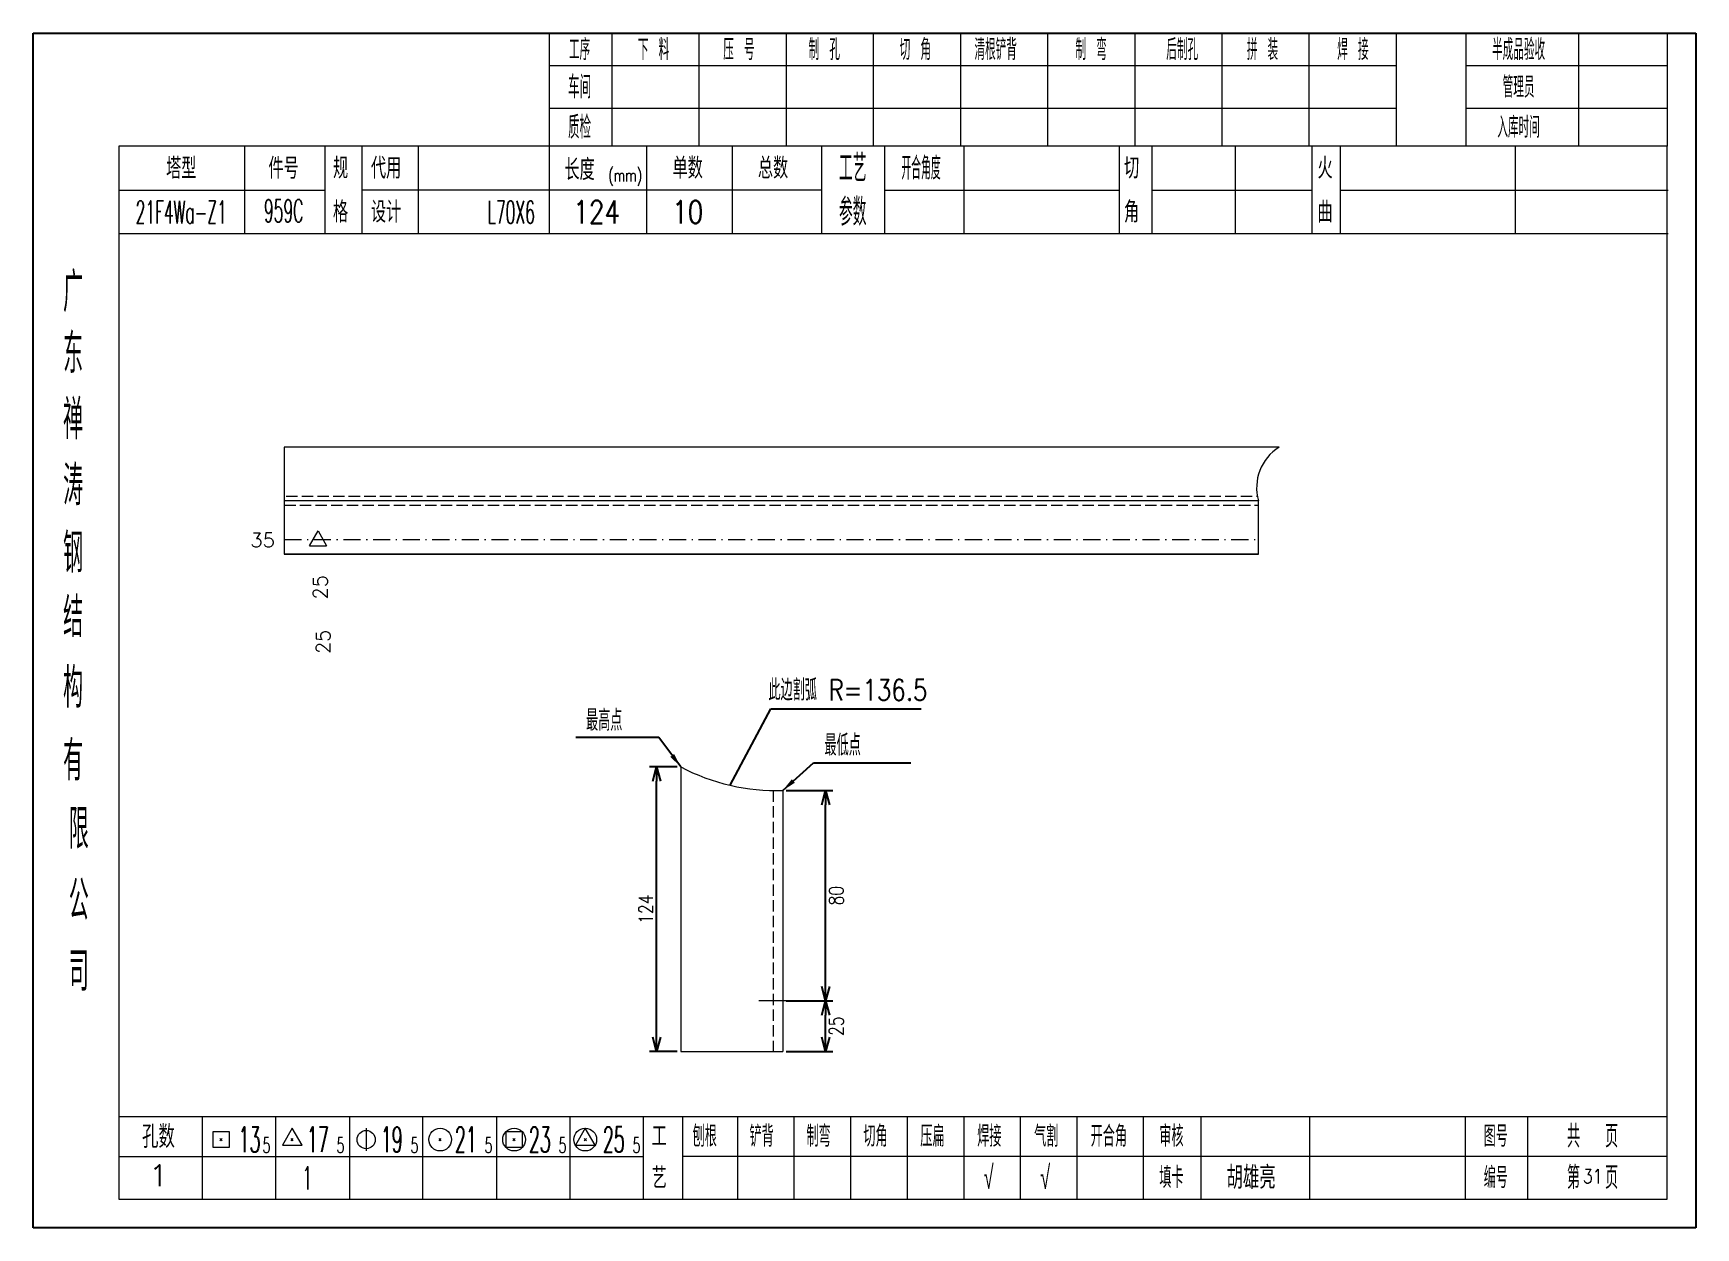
# Model space of a CAD drawing. Extents: x 1310 to 15542, y -76 to 8381.
# Drawn here: x 10880.3 to 11172.5, y -76.1 to 133.9 of the extents above; entities that cross this region are included whole.
import ezdxf
from ezdxf.enums import TextEntityAlignment as Align

# ---------------------------------------------------------------- set-up
doc = ezdxf.new("R2010")
doc.units = 0
doc.header["$MEASUREMENT"] = 0
doc.linetypes.add('一点画线', pattern=[5.2, 3, -1, 0.2, -1])
doc.linetypes.add('虚线', pattern=[2.75, 2, -0.75])
doc.layers.get('0').update_dxf_attribs({"linetype": 'CONTINUOUS', "lineweight": 25})
doc.layers.get('Defpoints').update_dxf_attribs({"linetype": 'CONTINUOUS'})
doc.layers.add('1', color=7, linetype='CONTINUOUS', lineweight=25)
doc.layers.add('4', color=7, linetype='CONTINUOUS', lineweight=25)
doc.styles.add('DimFont', font='simplex.shx', dxfattribs={"width": 0.8, "bigfont": 'gbhzfs.shx'})
doc.styles.get("Standard").update_dxf_attribs({"font": 'simplex.shx', "width": 0.7, "height": 3, "bigfont": 'gbhzfs.shx'})
doc.dimstyles.new('DHDxfDimStyleOpen30', dxfattribs={"dimtxt": 2.5, "dimasz": 2.5, "dimexe": 1.25, "dimexo": 0.625, "dimtad": 2, "dimtxsty": 'DimFont', "dimblk": 'OPEN30', "dimblk1": 'OPEN30', "dimblk2": 'OPEN30', "dimcen": 2.5, "dimadec": 0, "dimazin": 0, "dimtfac": 1, "dimtmove": 0, "dimatfit": 3, "dimfxl": 0, "dimarcsym": 0})

msp = doc.modelspace()

# ---------------------------------------------------------------- texts
at = {"color": 7, "linetype": 'Continuous', "lineweight": 13}
msp.add_text('35', height=2.5, dxfattribs=at).set_placement((10922.775, 44.767), align=Align.MIDDLE_RIGHT)
at = {"layer": '1', "color": 7, "linetype": 'Continuous', "lineweight": 13}
for p in [(10932.015, 34.327), (10932.513, 24.74)]:
    msp.add_text('25', height=2.5, rotation=90, dxfattribs=at).set_placement(p)
at = {"layer": '4', "color": 1, "linetype": 'Continuous', "lineweight": 25}
for s, height, width, p in [('工序', 3.7, 0.7, (10976.322, 130.991)), ('下 料', 3.7, 0.7, (10989.322, 130.991)), ('压 号', 3.7, 0.7, (11004.322, 130.991)), ('制 孔', 3.7, 0.7, (11019.322, 130.991)), ('切 角', 3.7, 0.7, (11035.322, 130.991)), ('清根铲背 ', 3.7, 0.7, (11050.322, 130.991)), (' 制 弯', 3.7, 0.7, (11065.322, 130.991)), (' 后制孔', 3.7, 0.7, (11081.322, 130.991)), ('拼 装', 3.7, 0.7, (11096.322, 130.991)), (' 焊 接', 3.7, 0.7, (11111.322, 130.991)), ('半成品验收', 3.7, 0.7, (11141.322, 130.991)), ('车间', 4, 0.7, (10976.322, 124.391)), ('管理员', 3.7, 0.7, (11141.322, 124.391)), ('质检', 4, 0.7, (10976.322, 117.331)), ('入库时间', 3.7, 0.7, (11141.322, 117.331)), ('工艺', 4.8, 0.7, (11024.322, 110.151)), ('开合角度', 4, 0.6, (11036.322, 110.151)), ('(mm)', 2.24, 0.7, (10984.322, 108.891)), ('参数', 4.8, 0.7, (11024.322, 102.441)), ('21F4Wa-Z1', 4, 0.5, (10906.322, 102.411)), ('959C', 4, 0.5, (10924.322, 102.661)), ('L70X6', 4, 0.5, (10964.322, 102.391)), ('124', 4, 0.8, (10979.322, 102.441)), ('10', 4, 0.8, (10995.322, 102.441)), ('广', 6.96, 0.7, (10887.322, 88.361)), ('东', 6.96, 0.7, (10887.322, 77.571)), ('禅', 6.96, 0.7, (10887.322, 65.981)), ('涛', 6.96, 0.7, (10887.322, 54.381)), ('钢', 6.96, 0.7, (10887.322, 42.491)), ('结', 6.96, 0.7, (10887.322, 31.181)), ('构', 6.96, 0.7, (10887.322, 18.801)), ('有', 6.96, 0.7, (10887.322, 5.991)), ('限', 6.96, 0.7, (10888.322, -6.009)), ('公', 6.96, 0.7, (10888.322, -18.549)), ('司', 6.96, 0.7, (10888.322, -31.029)), ('13', 4.47, 0.5, (10918.322, -60.609)), ('17', 4.47, 0.5, (10930.322, -60.609)), ('19', 4.47, 0.5, (10943.322, -60.609)), ('21', 4.47, 0.5, (10956.322, -60.609)), ('23', 4.47, 0.5, (10969.322, -60.609)), ('25', 4.47, 0.5, (10982.322, -60.609)), ('刨根', 3.7, 0.8, (10998.322, -60.009)), ('铲背', 3.7, 0.8, (11008.322, -60.009)), ('制弯', 3.7, 0.8, (11018.322, -60.009)), ('切角', 3.7, 0.8, (11028.322, -60.009)), ('压扁', 3.7, 0.8, (11038.322, -60.009)), ('焊接', 3.7, 0.8, (11048.322, -60.009)), ('气割', 3.7, 0.8, (11058.322, -60.009)), ('开合角', 3.7, 0.8, (11069.322, -60.009)), ('审核', 3.7, 0.8, (11080.322, -60.009)), ('图号', 3.7, 0.8, (11137.322, -60.009)), ('共  页', 4, 0.8, (11154.322, -60.009)), ('5', 2.68, 0.6, (10921.322, -61.609)), ('5', 2.68, 0.6, (10934.322, -61.609)), ('5', 2.68, 0.6, (10947.322, -61.609)), ('5', 2.68, 0.6, (10960.322, -61.609)), ('5', 2.68, 0.6, (10973.322, -61.609)), ('5', 2.68, 0.6, (10986.322, -61.609)), ('1', 4, 0.5, (10928.472, -67.359)), ('√', 4, 0.6, (11048.212, -67.279)), ('√', 4, 0.6, (11058.152, -67.279)), ('填卡', 3.7, 0.8, (11080.322, -67.279)), ('编号', 3.7, 0.8, (11137.322, -67.279)), ('第  页', 4, 0.8, (11154.322, -67.279))]:
    msp.add_text(s, height=height, dxfattribs=dict(at, width=width)).set_placement(p, align=Align.MIDDLE_CENTER)
for s, height, p in [('塔型', 3.7, (10906.322, 110.121)), ('件号', 3.7, (10924.322, 110.121)), ('规', 3.7, (10934.322, 110.151)), ('代用', 3.7, (10942.322, 110.151)), ('长度', 3.7, (10976.322, 109.891)), ('单数', 3.7, (10995.322, 110.151)), ('总数', 3.7, (11010.322, 110.151)), ('切', 3.7, (11073.322, 110.151)), ('火', 3.7, (11107.322, 110.151)), ('格', 3.7, (10934.322, 102.441)), ('设计', 3.7, (10942.322, 102.441)), ('角', 3.7, (11073.322, 102.441)), ('曲', 3.7, (11107.322, 102.441)), ('孔数', 4, (10902.322, -60.089)), ('工', 3.7, (10990.322, -60.009)), ('1', 3.7, (10902.322, -66.919)), ('艺', 3.7, (10990.322, -67.359)), ('胡雄亮', 4, (11094.322, -67.279))]:
    msp.add_text(s, height=height, dxfattribs=at).set_placement(p, align=Align.MIDDLE_CENTER)
at = {"layer": '4', "color": 1, "linetype": 'Continuous', "lineweight": 25, "width": 0.8}
for s, p in [('此边割弧 R=136.5', (11009.508, 16.568)), ('最高点', (10977.452, 11.245)), ('最低点', (11019.355, 6.877))]:
    msp.add_text(s, height=3.7, dxfattribs=at).set_placement(p)
at = {"layer": '4', "color": 6, "linetype": 'Continuous', "lineweight": 25, "width": 0.8}
msp.add_text('31', height=2.5, dxfattribs=at).set_placement((11154.347, -67.051), align=Align.MIDDLE_CENTER)

# ---------------------------------------------------------------- blocks, each defined once
blk = doc.blocks.new('_OPEN30')
at = {"color": 0, "linetype": 'ByBlock', "lineweight": -2}
for p, q in [((-1, 0.27), (0, 0)), ((0, 0), (-1, -0.27)), ((0, 0), (-1, 0))]:
    blk.add_line(p, q, dxfattribs=at)
blk = doc.blocks.new('*D359')
at = {"color": 0, "linetype": 'Continuous', "lineweight": -2}
for p, q in [((10993.47, 4.91), (10988.59, 4.91)), ((10989.84, -42.62), (10989.84, 2.41)), ((10993.47, -45.12), (10988.59, -45.12))]:
    blk.add_line(p, q, dxfattribs=at)
at = {"layer": 'Defpoints', "color": 0, "linetype": 'Continuous'}
for p in [(10989.84, 4.91), (10994.09, 4.91), (10994.09, -45.12)]:
    blk.add_point(p, dxfattribs=at)
at = {"color": 0, "linetype": 'Continuous', "lineweight": -2, "xscale": 2.5, "yscale": 2.5, "zscale": 2.5}
for p, rotation in [((10989.84, 4.91), 90), ((10989.84, -45.12), 270)]:
    blk.add_blockref('_OPEN30', p, dxfattribs=dict(at, rotation=rotation))
at = {"color": 0, "linetype": 'Continuous', "insert": (10987.97, -20.11), "char_height": 2.5, "attachment_point": 5, "rotation": 90, "style": 'DimFont'}
blk.add_mtext('124', dxfattribs=at)
blk = doc.blocks.new('*D360')
at = {"color": 0, "linetype": 'Continuous', "lineweight": -2}
for p, q in [((11012.65, -36.23), (11020.8, -36.23)), ((11019.55, -42.62), (11019.55, -38.73)), ((11012.65, -45.12), (11020.8, -45.12))]:
    blk.add_line(p, q, dxfattribs=at)
at = {"layer": 'Defpoints', "color": 0, "linetype": 'Continuous'}
for p in [(11012.03, -36.23), (11019.55, -36.23), (11012.03, -45.12)]:
    blk.add_point(p, dxfattribs=at)
at = {"color": 0, "linetype": 'Continuous', "lineweight": -2, "xscale": 2.5, "yscale": 2.5, "zscale": 2.5}
for p, rotation in [((11019.55, -36.23), 90), ((11019.55, -45.12), 270)]:
    blk.add_blockref('_OPEN30', p, dxfattribs=dict(at, rotation=rotation))
at = {"color": 0, "linetype": 'Continuous', "insert": (11021.43, -40.67), "char_height": 2.5, "attachment_point": 5, "rotation": 90, "style": 'DimFont'}
blk.add_mtext('25', dxfattribs=at)
blk = doc.blocks.new('*D361')
at = {"color": 0, "linetype": 'Continuous', "lineweight": -2}
for p, q in [((11012.65, 0.76), (11020.8, 0.76)), ((11019.55, -33.73), (11019.55, -1.74)), ((11012.65, -36.23), (11020.8, -36.23))]:
    blk.add_line(p, q, dxfattribs=at)
at = {"layer": 'Defpoints', "color": 0, "linetype": 'Continuous'}
for p in [(11012.03, 0.76), (11019.55, 0.76), (11012.03, -36.23)]:
    blk.add_point(p, dxfattribs=at)
at = {"color": 0, "linetype": 'Continuous', "lineweight": -2, "xscale": 2.5, "yscale": 2.5, "zscale": 2.5}
for p, rotation in [((11019.55, 0.76), 90), ((11019.55, -36.23), 270)]:
    blk.add_blockref('_OPEN30', p, dxfattribs=dict(at, rotation=rotation))
at = {"color": 0, "linetype": 'Continuous', "insert": (11021.43, -17.73), "char_height": 2.5, "attachment_point": 5, "rotation": 90, "style": 'DimFont'}
blk.add_mtext('80', dxfattribs=at)
blk = doc.blocks.new('CTJGK')
at = {"color": 6, "linetype": 'Continuous'}
for p, q in [((0, 209.97), (292.13, 209.97)), ((0, 0), (0, 209.97)), ((292.13, 209.97), (292.13, 0)), ((292.13, 0), (0, 0))]:
    blk.add_line(p, q, dxfattribs=at)

# ---------------------------------------------------------------- dimensions: what is measured, and where the dimension line sits
at = {"color": 0, "linetype": 'Continuous'}
for base, p1, p2, text, picture, middle in [((10989.843, 4.907), (10994.092, -45.122), (10994.092, 4.907), '124', '*D359', (10987.968, -20.108)), ((11019.55, 0.758), (11012.027, -36.225), (11012.027, 0.758), '80', '*D361', (11021.425, -17.734)), ((11019.55, -36.225), (11012.027, -45.122), (11012.027, -36.225), '25', '*D360', (11021.425, -40.674))]:
    dim = msp.add_linear_dim(base=base, p1=p1, p2=p2, angle=90, text=text, dimstyle='DHDxfDimStyleOpen30', dxfattribs=at)
    dim.commit()
    dim.dimension.update_dxf_attribs({"geometry": picture, "text_midpoint": middle})

# ---------------------------------------------------------------- linework, layer by layer
at = {"color": 7, "linetype": 'Continuous', "lineweight": 18}
for p, q in [((11099.24, 61.091), (10924.435, 61.091)), ((10924.435, 61.091), (10924.435, 42.291)), ((11095.621, 51.691), (10924.435, 51.691)), ((11095.621, 42.291), (11095.621, 51.691)), ((10928.879, 43.772), (10930.379, 46.37)), ((10930.379, 46.37), (10931.879, 43.772)), ((11095.621, 42.291), (10924.435, 42.291)), ((10924.435, 42.291), (11095.621, 42.291)), ((10928.879, 43.772), (10931.879, 43.772)), ((10994.092, 4.907), (10994.092, -45.122)), ((11012.027, 0.758), (11012.027, -45.122)), ((11015.845, -36.225), (11007.806, -36.225)), ((10994.092, -45.122), (11012.027, -45.122))]:
    msp.add_line(p, q, dxfattribs=at)
at = {"color": 1, "linetype": '虚线', "lineweight": 18}
for p, q in [((10924.435, 50.891), (11095.621, 50.891)), ((10924.745, 52.491), (11095.432, 52.491)), ((11010.349, 0.745), (11010.349, -45.122))]:
    msp.add_line(p, q, dxfattribs=at)
at = {"color": 3, "linetype": '一点画线', "lineweight": 13}
msp.add_line((10924.435, 44.891), (11095.621, 44.891), dxfattribs=at)
at = {"color": 0, "linetype": 'Continuous'}
for p, q in [((11002.79, 1.667), (11009.919, 15.107)), ((11009.919, 15.107), (11036.369, 15.107))]:
    msp.add_line(p, q, dxfattribs=at)
at = {"color": 7, "linetype": 'Continuous', "lineweight": 18}
for centre, radius, start, end in [((11103.619, 54.009), 8.327, 121.72606, 196.16077), ((11010.902, 36.734), 35.993, 242.1589, 271.79041)]:
    msp.add_arc(centre, radius, start, end, dxfattribs=at)
at = {"layer": '4', "color": 1, "linetype": 'Continuous', "lineweight": 18}
for p, q in [((10880.322, 133.861), (10880.322, -76.109)), ((11172.452, 133.861), (10880.322, 133.861)), ((10970.952, 133.861), (10970.952, 114.021)), ((10981.982, 133.861), (10981.982, 114.001)), ((10997.292, 133.861), (10997.292, 114.001)), ((11012.612, 133.861), (11012.612, 114.001)), ((11027.922, 133.861), (11027.922, 114.001)), ((11043.232, 133.861), (11043.232, 114.001)), ((11058.542, 133.861), (11058.542, 114.001)), ((11073.862, 133.861), (11073.862, 114.001)), ((11089.172, 133.861), (11089.172, 114.001)), ((11104.482, 133.861), (11104.482, 114.001)), ((11119.792, 133.861), (11119.792, 114.021)), ((11119.792, 133.861), (11119.792, 114.001)), ((11132.072, 133.861), (11132.072, 114.001)), ((11151.822, 133.861), (11151.822, 114.001)), ((11167.402, 133.861), (11167.402, 114.001)), ((11172.452, 104.061), (11172.452, 133.861)), ((11119.792, 128.131), (10970.952, 128.131)), ((11167.402, 128.131), (11132.072, 128.131)), ((11119.792, 120.651), (10970.952, 120.651)), ((11167.402, 120.651), (11132.072, 120.651)), ((10895.332, 114.001), (10895.332, -71.059)), ((11167.402, 114.001), (10895.332, 114.001)), ((10917.452, 114.011), (10917.452, 98.591)), ((10931.602, 98.591), (10931.602, 114.001)), ((10938.102, 98.591), (10938.102, 114.001)), ((10947.972, 114.001), (10947.972, 98.591)), ((10970.952, 114.021), (10970.952, 98.591)), ((10988.072, 114.001), (10988.072, 98.591)), ((11003.122, 114.001), (11003.122, 98.591)), ((11018.822, 114.001), (11018.822, 98.591)), ((11029.882, 114.001), (11029.882, 98.591)), ((11043.832, 114.001), (11043.832, 98.591)), ((11071.132, 114.001), (11071.132, 98.591)), ((11076.892, 114.001), (11076.892, 98.591)), ((11091.512, 114.001), (11091.512, 98.591)), ((11104.972, 114.001), (11104.972, 98.591)), ((11109.962, 114.001), (11109.962, 98.591)), ((11140.702, 114.001), (11140.702, 98.591)), ((11167.402, -71.059), (11167.402, 114.001)), ((10931.602, 106.241), (10895.332, 106.241)), ((11018.822, 106.291), (10938.102, 106.291)), ((11029.882, 106.291), (11071.132, 106.291)), ((11076.892, 106.291), (11104.972, 106.291)), ((11109.962, 106.291), (11167.582, 106.291)), ((11172.452, -76.109), (11172.452, 104.061)), ((11167.582, 98.591), (10895.332, 98.591)), ((10895.332, -56.529), (11167.402, -56.529)), ((10910.022, -56.529), (10910.022, -71.059)), ((10922.952, -71.059), (10922.952, -56.529)), ((10935.882, -56.529), (10935.882, -71.059)), ((10948.802, -71.059), (10948.802, -56.529)), ((10961.732, -56.529), (10961.732, -71.059)), ((10974.662, -71.059), (10974.662, -56.529)), ((10987.582, -71.059), (10987.582, -56.529)), ((10994.452, -71.059), (10994.452, -56.529)), ((11004.112, -71.059), (11004.112, -56.529)), ((11014.052, -71.059), (11014.052, -56.529)), ((11023.992, -71.059), (11023.992, -56.529)), ((11033.942, -71.059), (11033.942, -56.529)), ((11043.882, -71.059), (11043.882, -56.529)), ((11053.822, -71.059), (11053.822, -56.529)), ((11063.772, -71.059), (11063.772, -56.529)), ((11075.412, -71.059), (11075.412, -56.529)), ((11085.562, -71.059), (11085.562, -56.529)), ((11104.622, -71.059), (11104.622, -56.529)), ((11132.002, -71.059), (11132.002, -56.529)), ((11142.962, -71.059), (11142.962, -56.529)), ((10987.582, -63.659), (10895.332, -63.659)), ((10994.412, -63.499), (11167.402, -63.499)), ((10895.332, -71.059), (11167.402, -71.059)), ((10880.322, -76.109), (11172.452, -76.109))]:
    msp.add_line(p, q, dxfattribs=at)
at = {"layer": '4', "color": 7, "linetype": 'Continuous', "lineweight": 13}
for p, q in [((10911.908, -62.023), (10911.908, -59.195)), ((10911.908, -59.195), (10914.736, -59.195)), ((10913.122, -60.809), (10913.522, -60.409)), ((10913.522, -60.809), (10913.122, -60.409)), ((10914.736, -59.195), (10914.736, -62.023)), ((10925.822, -58.609), (10924.09, -61.609)), ((10925.622, -60.809), (10926.022, -60.409)), ((10926.022, -60.809), (10925.622, -60.409)), ((10927.554, -61.609), (10925.822, -58.609)), ((10938.822, -58.609), (10938.822, -62.609)), ((10951.622, -60.809), (10952.022, -60.409)), ((10952.022, -60.809), (10951.622, -60.409)), ((10963.408, -62.023), (10963.408, -59.195)), ((10963.408, -59.195), (10966.236, -59.195)), ((10964.622, -60.809), (10965.022, -60.409)), ((10965.022, -60.809), (10964.622, -60.409)), ((10966.236, -59.195), (10966.236, -62.023)), ((10977.322, -58.609), (10975.59, -61.609)), ((10977.122, -60.809), (10977.522, -60.409)), ((10977.522, -60.809), (10977.122, -60.409)), ((10979.054, -61.609), (10977.322, -58.609)), ((10914.736, -62.023), (10911.908, -62.023)), ((10924.09, -61.609), (10927.554, -61.609)), ((10966.236, -62.023), (10963.408, -62.023)), ((10975.59, -61.609), (10979.054, -61.609))]:
    msp.add_line(p, q, dxfattribs=at)
for centre, radius in [((10938.822, -60.609), 1.6), ((10951.822, -60.609), 2), ((10964.822, -60.609), 2), ((10977.322, -60.609), 2)]:
    msp.add_circle(centre, radius, dxfattribs=at)

# ---------------------------------------------------------------- block references
at = {"color": 0, "linetype": 'Continuous'}
msp.add_blockref('CTJGK', (10880.322, -76.109), dxfattribs=at)

msp.set_redraw_order([(e.dxf.handle, doc.entitydb.next_handle()) for e in msp.query("TEXT MTEXT ATTDEF DIMENSION ARC_DIMENSION")])  # texts and dimensions are drawn at this point

# ---------------------------------------------------------------- leaders
for points in [[(10994.092, 4.907), (10990.271, 10.047), (10975.677, 10.047)], [(11012.027, 0.758), (11017.43, 5.609), (11034.53, 5.609)]]:
    msp.add_leader(points, dimstyle='DHDxfDimStyleOpen30', override={"dimgap": 0.625, "dimtad": 0}, dxfattribs=at)

doc.saveas('drawing.dxf')
